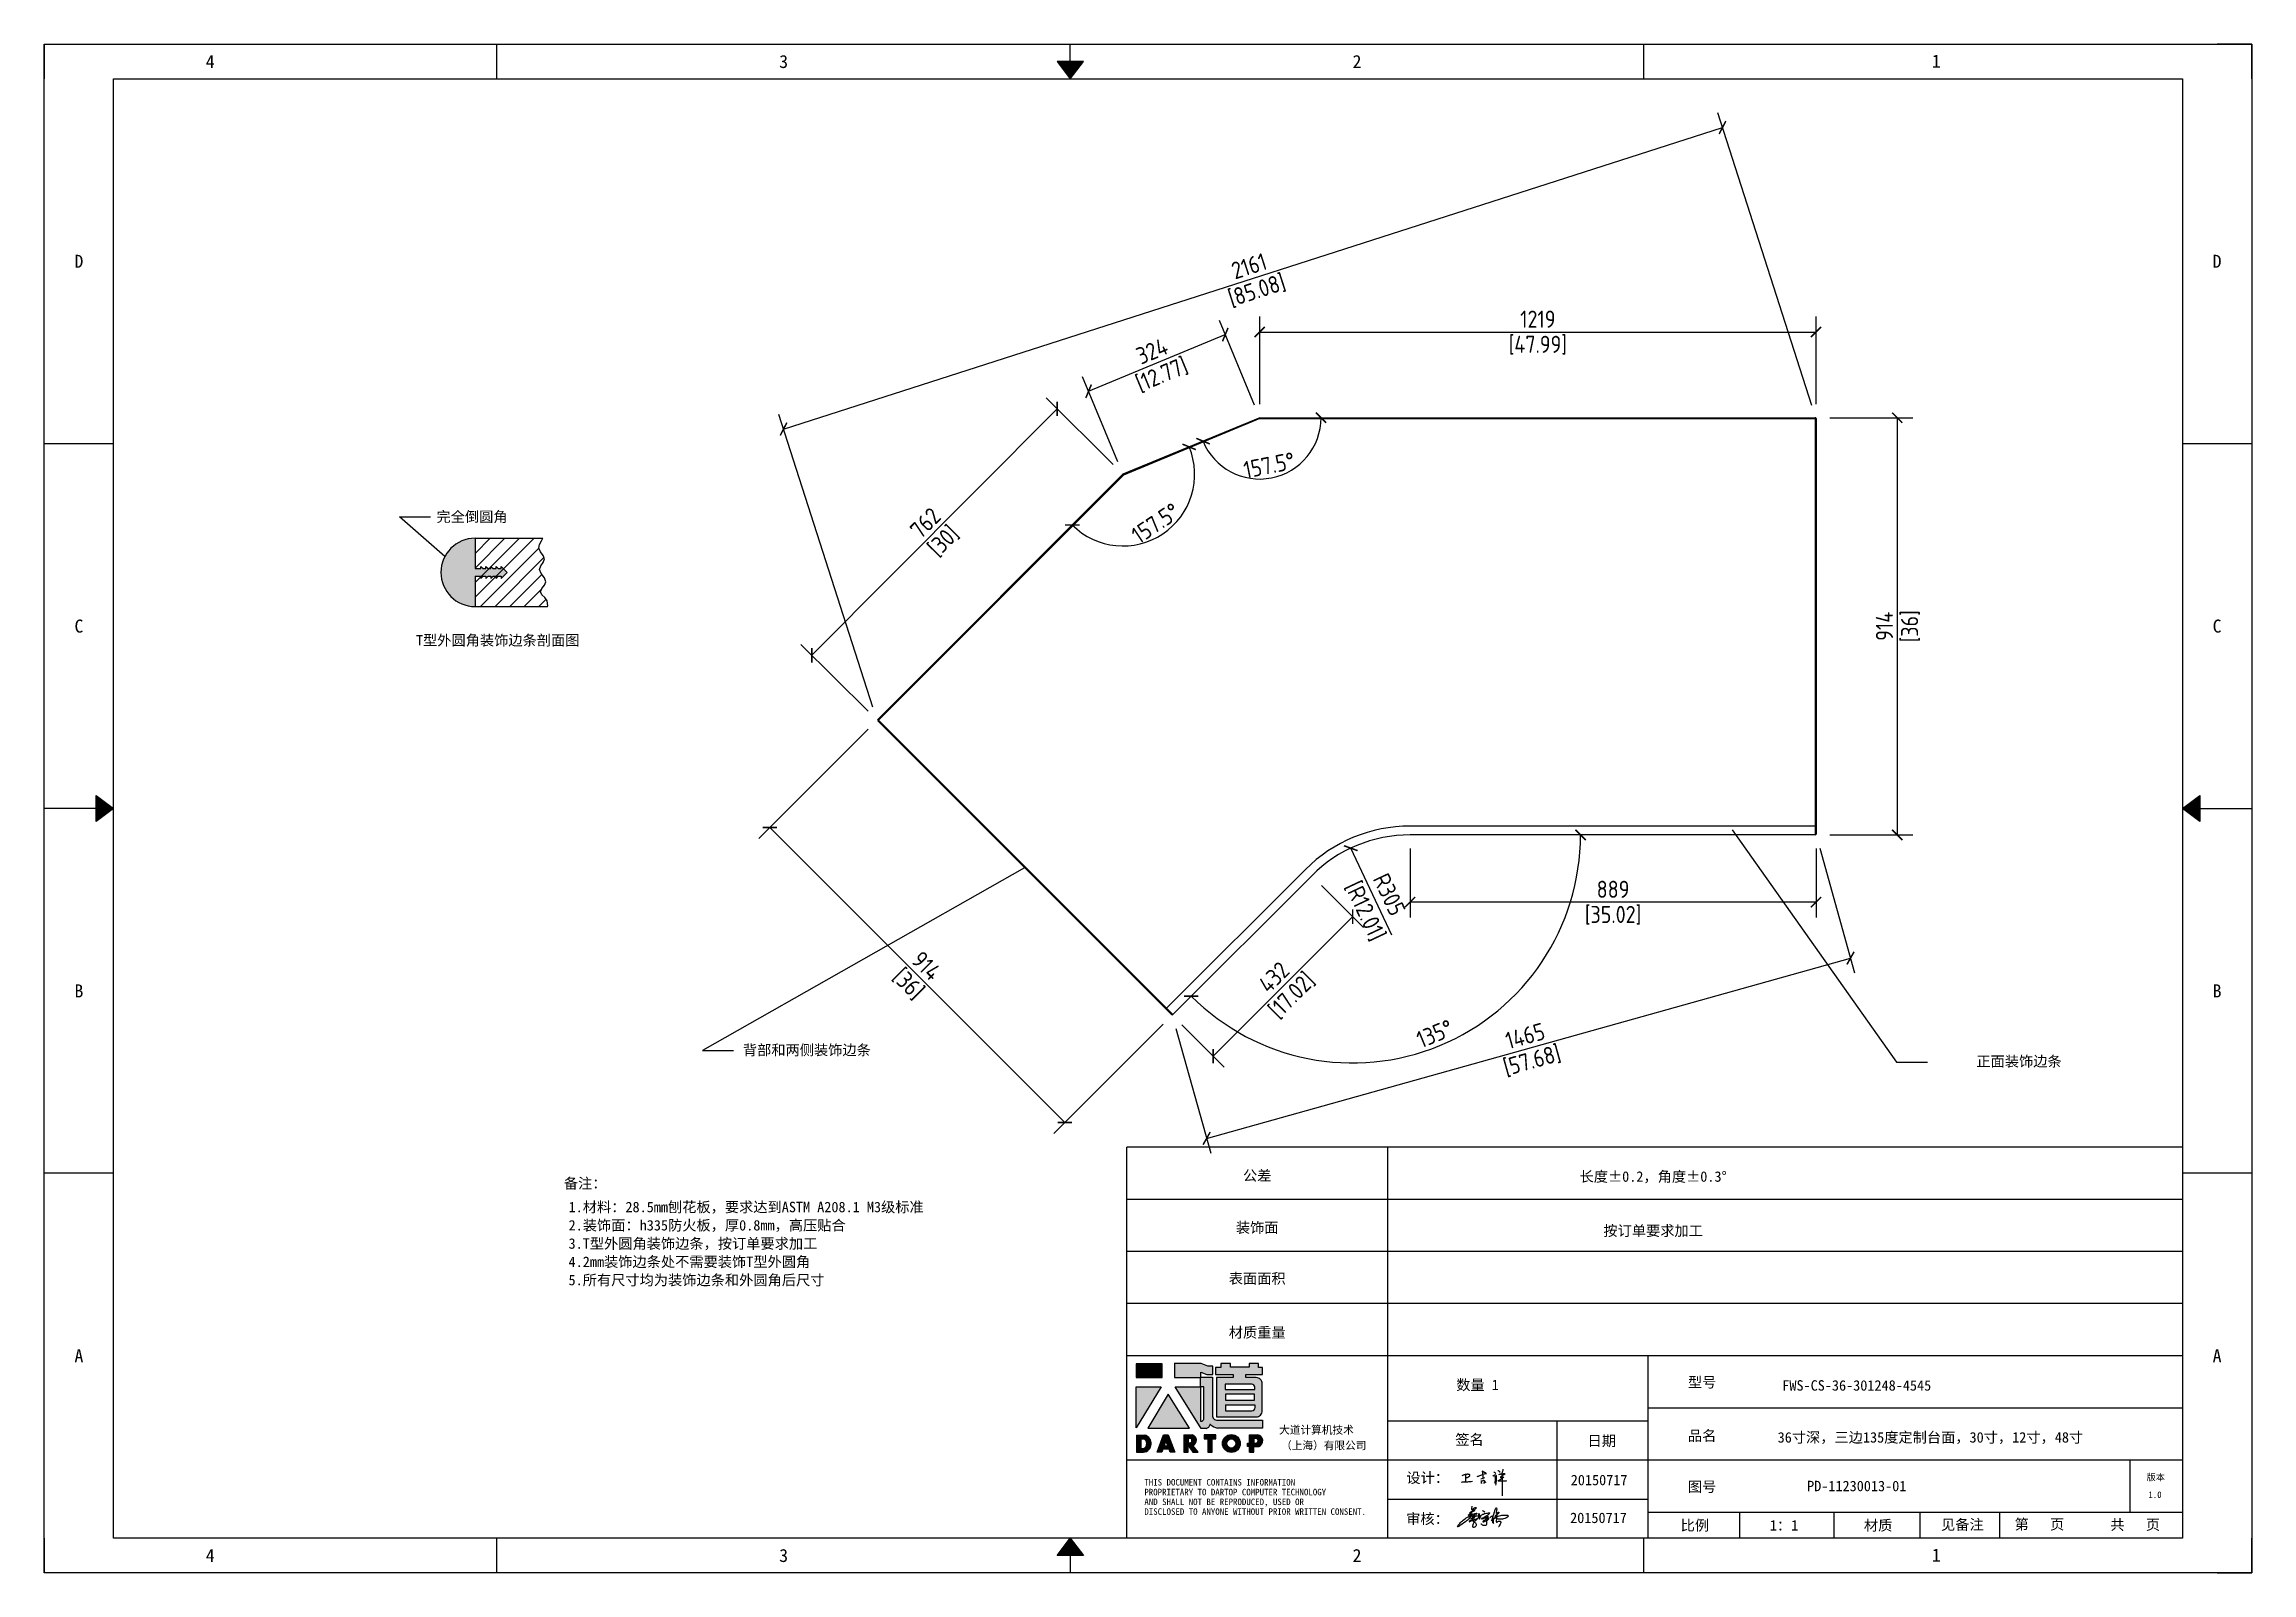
# Model space of a CAD drawing. Header units: inches. Extents: x 777 to 31414, y -60867 to 2393.
# Drawn here: x 16456 to 21294, y -35855 to -32504 of the extents above; entities that cross this region are included whole.
import ezdxf
from ezdxf.enums import TextEntityAlignment as Align

# ---------------------------------------------------------------- set-up
doc = ezdxf.new("R2010")
doc.units = ezdxf.units.IN
doc.header["$LTSCALE"] = 0.605
doc.header["$MEASUREMENT"] = 0
doc.header["$PDMODE"] = 3
doc.header["$PDSIZE"] = 0.25
doc.linetypes.add('DOT', pattern=[0.2, 0.1, -0.1])
doc.layers.get('0').update_dxf_attribs({"linetype": 'CONTINUOUS'})
doc.layers.get('Defpoints').update_dxf_attribs({"linetype": 'CONTINUOUS'})
for name, color, linetype in [('02-05848-001_DXF_HATCHING', 7, 'CONTINUOUS'), ('02-05848-001_DXF_TEXT', 7, 'CONTINUOUS'), ('4', 7, 'CONTINUOUS'), ('console', 7, 'CONTINUOUS'), ('print', 30, 'CONTINUOUS')]:
    doc.layers.add(name, color=color, linetype=linetype)
doc.layers.add('dim', color=2, linetype='CONTINUOUS', lineweight=9)
doc.styles.add('Dartop', font='')
doc.styles.add('Dartop Text Style', font='gbenor.shx', dxfattribs={"bigfont": 'gbcbig.shx'})
doc.styles.add('hzHT', font='simhei.ttf')
doc.styles.get("Standard").update_dxf_attribs({"font": 'txt', "width": 0.7})
doc.styles.get('Dartop').set_extended_font_data('FangSong_GB2312')
doc.dimstyles.new('Dartop DIM Style', dxfattribs={"dimscale": 15, "dimtxt": 2.5, "dimasz": 1.5, "dimexe": 2.25, "dimexo": 2, "dimtad": 1, "dimdec": 0, "dimdsep": 46, "dimtxsty": 'Dartop Text Style', "dimblk": 'ARCHTICK', "dimcen": 0.09, "dimazin": 2, "dimtfac": 1, "dimtdec": 0, "dimtofl": 0, "dimtmove": 0, "dimatfit": 3, "dimfxl": 0, "dimtolj": 1, "dimtzin": 0, "dimarcsym": 0})
doc.dimstyles.get("Standard").update_dxf_attribs({"dimtxt": 0.1, "dimasz": 0.125, "dimexe": 0.18, "dimexo": 0.0625, "dimgap": 0.09, "dimtad": 0, "dimtih": 1, "dimtoh": 1, "dimdec": 3, "dimzin": 4, "dimdsep": 46, "dimtxsty": 'Standard', "dimblk": '_FILLED', "dimblk1": '_FILLED', "dimblk2": '_FILLED', "dimcen": 0.09, "dimadec": 0, "dimazin": 0, "dimtol": 1, "dimtp": 0.008, "dimtm": 0.008, "dimtfac": 1, "dimtdec": 3, "dimtofl": 0, "dimtmove": 0, "dimatfit": 3, "dimldrblk": '_FILLED', "dimfxl": 0, "dimtolj": 1, "dimtzin": 4, "dimarcsym": 0})

msp = doc.modelspace()

# ---------------------------------------------------------------- texts
at = {"color": 0}
for s, height, style, p in [('4', 28.55, 'Dartop', (16820.1, -32542.5)), ('3', 28.55, 'Dartop', (18076.49, -32542.5)), ('2', 28.55, 'Dartop', (19332.87, -32542.5)), ('1', 28.55, 'Dartop', (20602.27, -32541.59)), ('D', 28.55, 'Dartop', (16532.35, -32980.33)), ('D', 28.55, 'Dartop', (21217.44, -32980.33)), ('C', 28.55, 'Dartop', (16532.35, -33779.84)), ('T型外圆角装饰边条剖面图', 22.8433, 'hzHT', (17450.02, -33810.85)), ('C', 28.55, 'Dartop', (21217.44, -33779.84)), ('B', 28.55, 'Dartop', (16532.35, -34579.36)), ('B', 28.55, 'Dartop', (21217.44, -34579.36)), ('公差', 22.843, 'hzHT', (19114.2, -34984.13)), ('长度%%P0.2，角度%%P0.3%%D', 22.8433, 'hzHT', (19981.76, -34986.19)), ('备注：', 22.843, 'hzHT', (17641.69, -35001.01)), ('1.材料：28.5mm刨花板，要求达到ASTM A208.1 M3级标准', 22.8433, 'hzHT', (17994.37, -35053)), ('3.T型外圆角装饰边条，按订单要求加工               ', 22.8433, 'hzHT', (17994.37, -35133)), ('2.装饰面：h335防火板，厚0.8mm，高压贴合           ', 22.8433, 'hzHT', (17994.37, -35093)), ('装饰面', 22.843, 'hzHT', (19114.2, -35098)), ('按订单要求加工', 22.843, 'hzHT', (19981.76, -35104.97)), ('4.2mm装饰边条处不需要装饰T型外圆角                ', 22.8433, 'hzHT', (17994.37, -35173)), ('5.所有尺寸均为装饰边条和外圆角后尺寸              ', 22.8433, 'hzHT', (17994.37, -35213)), ('表面面积', 22.843, 'hzHT', (19114.2, -35209.68)), ('材质重量', 22.843, 'hzHT', (19114.2, -35327.93)), ('A', 28.55, 'Dartop', (16532.35, -35378.88)), ('A', 28.55, 'Dartop', (21217.44, -35378.88)), ('数量 1 ', 22.843, 'hzHT', (19604.71, -35442.82)), ('型号', 22.843, 'hzHT', (20089.09, -35436.98)), ('FWS-CS-36-301248-4545', 22.8433, 'hzHT', (20427.85, -35443.99)), ('签名', 22.843, 'hzHT', (19579.35, -35562.62)), ('日期', 22.843, 'hzHT', (19869.21, -35565.43)), ('品名', 22.843, 'hzHT', (20089.09, -35554.25)), ('36寸深，三边135度定制台面，30寸，12寸，48寸', 22.8433, 'hzHT', (20589.3, -35557.81)), ('20150717', 22.843, 'hzHT', (19863.34, -35651.31)), ('版本', 14.277, 'hzHT', (21083.09, -35645.21)), ('图号', 22.843, 'hzHT', (20089.09, -35665.91)), ('PD-11230013-01', 22.8433, 'hzHT', (20427.85, -35664.42)), ('1.0', 14.277, 'Dartop', (21081.37, -35683.37)), ('20150717', 22.843, 'hzHT', (19861.98, -35734.2)), ('比例', 22.843, 'hzHT', (20073.17, -35750.68)), ('1：1', 22.843, 'hzHT', (20268.45, -35750.68)), ('材质', 22.843, 'hzHT', (20474.79, -35750.68)), ('见备注', 22.843, 'hzHT', (20659.32, -35749)), ('第   页', 22.843, 'hzHT', (20828.16, -35748.31)), ('共   页', 22.843, 'hzHT', (21038, -35749.14)), ('4', 28.55, 'Dartop', (16820.1, -35816.71)), ('3', 28.55, 'Dartop', (18076.49, -35816.71)), ('2', 28.55, 'Dartop', (19332.87, -35816.71)), ('1', 28.55, 'Dartop', (20602.27, -35815.8))]:
    msp.add_text(s, height=height, dxfattribs=dict(at, style=style)).set_placement(p, align=Align.MIDDLE_CENTER)
at = {"color": 0, "style": 'hzHT'}
for s, height, p in [('THIS DOCUMENT CONTAINS INFORMATION', 14.2771, (18866.96, -35663.42)), ('设计：', 22.843, (19440.97, -35657.79)), ('AND SHALL NOT BE REPRODUCED, USED OR', 14.2771, (18866.96, -35706.25)), ('PROPRIETARY TO DARTOP COMPUTER TECHNOLOGY', 14.2771, (18866.96, -35684.83)), ('DISCLOSED TO ANYONE WITHOUT PRIOR WRITTEN CONSENT.', 14.2771, (18866.96, -35727.66)), ('审核：', 22.843, (19440.63, -35747.75))]:
    msp.add_text(s, height=height, dxfattribs=at).set_placement(p)
at = {"layer": '4', "color": 0, "style": 'hzHT'}
for s, p in [('大道计算机技术', (19162.25, -35550.02)), ('（上海）有限公司', (19166.56, -35584.16))]:
    msp.add_text(s, height=17.132, dxfattribs=at).set_placement(p)
at = {"layer": 'dim', "color": 0, "style": 'hzHT'}
for s, p in [('完全倒圆角', (17393.71, -33540.11)), ('背部和两侧装饰边条', (18127.47, -34708.82)), ('正面装饰边条', (20783.52, -34733.58))]:
    msp.add_text(s, height=22.843, dxfattribs=at).set_placement(p, align=Align.MIDDLE_CENTER)

# ---------------------------------------------------------------- blocks, each defined once
blk = doc.blocks.new('_ArchTick')
at = {"color": 0, "linetype": 'ByBlock', "const_width": 0.15}
blk.add_lwpolyline([(-0.5, -0.5), (0.5, 0.5)], dxfattribs=at)
blk = doc.blocks.new('*D241')
at = {"layer": 'Defpoints', "color": 0}
for p in [(18282.7, -33984.6, 32), (18046.2, -34221.1), (18929.3, -34631.2, 32)]:
    blk.add_point(p, dxfattribs=at)
at = {"layer": 'dim', "color": 0, "lineweight": -2}
for p, q in [((18261.5, -34005.8), (18022.3, -34245)), ((18692.7, -34867.7), (18046.2, -34221.1)), ((18908, -34652.4), (18668.9, -34891.6))]:
    blk.add_line(p, q, dxfattribs=at)
at = {"layer": 'dim', "color": 0, "lineweight": -2, "xscale": 22.5, "yscale": 22.5, "zscale": 22.5}
for p, rotation in [((18046.2, -34221.1), 135.0000000000037), ((18692.7, -34867.7), 315.0000000000037)]:
    blk.add_blockref('_ArchTick', p, dxfattribs=dict(at, rotation=rotation))
at = {"layer": 'dim', "color": 0, "char_height": 37.5, "attachment_point": 5, "rotation": 315, "style": 'Dartop Text Style'}
for s, insert in [('\\A1;[36]', (18349, -34564.8)), ('\\A1;914', (18389.3, -34524.5))]:
    blk.add_mtext(s, dxfattribs=dict(at, insert=insert))
blk = doc.blocks.new('*D242')
at = {"layer": 'Defpoints', "color": 0}
for p in [(18675.8, -33303.7), (18820.1, -33447.2, 32), (18282.7, -33987.4, 32)]:
    blk.add_point(p, dxfattribs=at)
at = {"layer": 'dim', "color": 0, "lineweight": -2}
for p, q in [((18798.8, -33426), (18651.9, -33279.8)), ((18138.4, -33843.9), (18675.8, -33303.7)), ((18261.4, -33966.3), (18114.5, -33820.1))]:
    blk.add_line(p, q, dxfattribs=at)
at = {"layer": 'dim', "color": 0, "lineweight": -2, "xscale": 22.5, "yscale": 22.5, "zscale": 22.5}
for p, rotation in [((18675.8, -33303.7), 45.15038227807477), ((18138.4, -33843.9), 225.1503822780748)]:
    blk.add_blockref('_ArchTick', p, dxfattribs=dict(at, rotation=rotation))
at = {"layer": 'dim', "color": 0, "char_height": 37.5, "attachment_point": 5, "rotation": 45.1504, "style": 'Dartop Text Style'}
for s, insert in [('\\A1;762', (18387.1, -33553.9)), ('\\A1;[30]', (18427.6, -33594.2))]:
    blk.add_mtext(s, dxfattribs=dict(at, insert=insert))
blk = doc.blocks.new('*D243')
at = {"layer": 'Defpoints', "color": 0}
for p in [(19044.2, -33141), (19119.6, -33323.1, 32), (18820.1, -33447.2, 32)]:
    blk.add_point(p, dxfattribs=at)
at = {"layer": 'dim', "color": 0, "lineweight": -2}
for p, q in [((19108.2, -33295.4), (19031.3, -33109.9)), ((18744.7, -33265.1), (19044.2, -33141)), ((18808.6, -33419.5), (18731.7, -33233.9))]:
    blk.add_line(p, q, dxfattribs=at)
at = {"layer": 'dim', "color": 0, "lineweight": -2, "xscale": 22.5, "yscale": 22.5, "zscale": 22.5}
for p, rotation in [((19044.2, -33141), 22.49999999942064), ((18744.7, -33265.1), 202.4999999994207)]:
    blk.add_blockref('_ArchTick', p, dxfattribs=dict(at, rotation=rotation))
at = {"layer": 'dim', "color": 0, "char_height": 37.5, "attachment_point": 5, "rotation": 22.5, "style": 'Dartop Text Style'}
for s, insert in [('\\A1;324', (18883.7, -33177.1)), ('\\A1;[12.77]', (18905.5, -33229.8))]:
    blk.add_mtext(s, dxfattribs=dict(at, insert=insert))
blk = doc.blocks.new('*D244')
at = {"layer": 'Defpoints', "color": 0}
for p in [(20338.6, -33135.3), (19119.6, -33323.1, 32), (20338.6, -33323.1, 32)]:
    blk.add_point(p, dxfattribs=at)
at = {"layer": 'dim', "color": 0, "lineweight": -2}
for p, q in [((19119.6, -33293.1), (19119.6, -33101.6)), ((19119.6, -33135.3), (20338.6, -33135.3)), ((20338.6, -33293.1), (20338.6, -33101.6))]:
    blk.add_line(p, q, dxfattribs=at)
at = {"layer": 'dim', "color": 0, "lineweight": -2, "xscale": 22.5, "yscale": 22.5, "zscale": 22.5, "rotation": 180}
blk.add_blockref('_ArchTick', (19119.6, -33135.3), dxfattribs=at)
at = {"layer": 'dim', "color": 0, "lineweight": -2, "xscale": 22.5, "yscale": 22.5, "zscale": 22.5}
blk.add_blockref('_ArchTick', (20338.6, -33135.3), dxfattribs=at)
at = {"layer": 'dim', "color": 0, "char_height": 37.5, "attachment_point": 5, "style": 'Dartop Text Style'}
for s, insert in [('\\A1;1219', (19729.1, -33107.2)), ('\\A1;[47.99]', (19729.1, -33164.2))]:
    blk.add_mtext(s, dxfattribs=dict(at, insert=insert))
blk = doc.blocks.new('_FILLED')
at = {"color": 0, "linetype": 'ByBlock'}
blk.add_solid([(0, 0), (-1, 0.16), (-1, -0.16)], dxfattribs=at)
blk = doc.blocks.new('*U5')
at = {"color": 254, "linetype": 'Continuous', "extrusion": (0, 0, -1)}
for points in [[(-17, 0.333), (-16.812, 0.25), (-17, 0.5)], [(-17, 0.333), (-17.188, 0.25), (-16.812, 0.25)], [(-17, 0.333), (-17, 0.5), (-17.188, 0.25)]]:
    blk.add_solid(points, dxfattribs=at)
blk = doc.blocks.new('*U4')
at = {"color": 254, "linetype": 'Continuous', "extrusion": (0, 0, -1)}
for points in [[(-33.167, 11), (-33, 11), (-33.25, 11.188)], [(-33.167, 11), (-33.25, 11.188), (-33.25, 10.812)], [(-33.167, 11), (-33.25, 10.812), (-33, 11)]]:
    blk.add_solid(points, dxfattribs=at)
blk = doc.blocks.new('*U6')
at = {"color": 254, "linetype": 'Continuous'}
for points in [[(17, 21.667), (17.188, 21.75), (16.812, 21.75)], [(17, 21.667), (16.812, 21.75), (17, 21.5)], [(17, 21.667), (17, 21.5), (17.188, 21.75)]]:
    blk.add_solid(points, dxfattribs=at)
blk = doc.blocks.new('*U3')
at = {"color": 254, "linetype": 'Continuous', "extrusion": (0, 0, -1)}
for points in [[(-0.833, 11), (-0.75, 10.812), (-0.75, 11.188)], [(-0.833, 11), (-0.75, 11.188), (-1, 11)], [(-0.833, 11), (-1, 11), (-0.75, 10.812)]]:
    blk.add_solid(points, dxfattribs=at)
blk = doc.blocks.new('dadao')
for p, q in [((48, 19.2), (44.9, 10.4)), ((44.9, 10.4), (51.2, 10.4)), ((51.2, 10.4), (48, 19.2))]:
    blk.add_line(p, q)
for points in [[(41.8, 121.6), (41.8, 143.7), (-0.4, 143.7), (-0.4, 121.6), (41.8, 121.6)], [(104.8, 122), (104.8, 130.3), (114.1, 126.3), (124.2, 126.3), (124.2, 139.6), (115.9, 139.6), (105.1, 143.9), (61.5, 143.9)], [(61.7, 144), (61.7, 121.3), (103.9, 121.3)], [(113.4, 38.7), (105.1, 38.7), (63, 106.5), (103.9, 106.5), (103.9, 120.9), (103.9, 121.3)], [(109.7, 53.6), (109.7, 106.2), (104.3, 106.2), (104.3, 50.4), (106.6, 50.4)], [(144.6, 94.4), (144.6, 84.8), (192, 84.8), (192, 94.1), (144.9, 94.1)], [(120.2, 45), (119.5, 45), (119.5, 44.6)], [(0, 28), (0, 0), (11.8, 0)], [(0.1, 28), (14, 28)], [(7.1, 21.8), (7.1, 6.1), (12, 6.1)], [(7.1, 21.8), (11.4, 21.8)], [(76.8, 28.2), (76.8, 0), (84.1, 0), (84.1, 11.1), (91.6, -0.1), (100.3, -0.1), (91.7, 11.1)], [(76.8, 28.2), (90.6, 28.2)], [(84, 22.7), (84, 15.3), (87.2, 15.3)], [(84, 22.7), (87.3, 22.7)], [(183.7, 0), (183.7, 9.6), (180.6, 9.6), (180.6, 14.9), (183.8, 14.9), (183.8, 28.1), (196.1, 28.1), (196.5, 28.1)], [(183.7, 0), (190.9, 0), (190.9, 9.6), (198.8, 9.6)], [(194.9, 22.3), (190.8, 22.3), (190.8, 15), (194.4, 15)]]:
    blk.add_lwpolyline(points)
blk.add_lwpolyline([(137.1, 144.2), (137.1, 137.9), (128.3, 137.9), (128.3, 126.5), (157.3, 126.5), (157.3, 121.5), (130.3, 121.5), (130.3, 57.5), (194.4, 57.5, 0.414214), (204.4, 67.5), (204.4, 111.3, 0.414214), (194.4, 121.3), (177.5, 121.3), (177.5, 126.3), (204.7, 126.3), (204.7, 137.7), (198.2, 137.7), (198.2, 143.9), (183.3, 143.9), (183.3, 138), (153, 138), (153, 144.2), (137.1, 144.2)], format="xyb", close=True)
for points in [[(104.8, 122), (123.4, 122), (123.4, 60, 0.414214), (131.4, 52), (204.8, 52), (204.8, 39.1), (131.7, 39.1)], [(144.3, 110.8), (144.3, 101.8), (192.3, 101.8), (192.3, 105.5, 0.414214), (187.3, 110.5), (144.3, 110.5)], [(144.6, 77), (144.6, 67.5), (187.6, 67.5, 0.414214), (192.6, 72.5), (192.6, 76.4), (144.6, 76.4)]]:
    blk.add_lwpolyline(points, format="xyb")
for points in [[(-0.3, 106.2), (40.4, 106.2), (-0.3, 39.7), (-0.3, 106.2)], [(51.7, 94.1), (18.4, 39.3), (86.2, 39.3)], [(43.8, 28.2), (51.8, 28.2), (62.6, -0.1), (55, -0.1), (53.2, 5), (42.9, 5), (41.1, 0), (33.6, 0)], [(110, 28.1), (110, 21.9), (116, 21.9), (116, -0.1), (123.2, -0.1), (123.2, 22), (129.2, 22), (129.2, 28.1), (110, 28.1)]]:
    blk.add_lwpolyline(points, close=True)
for radius in [14.5, 7.44]:
    blk.add_circle((154.2, 14.2), radius)
for centre, radius, start, end in [((99.2, 60.7), 12.6, 305.6399, 325.969), ((111.6, 46.7), 8.19, 282.9811, 347.6627), ((136, 61.7), 22.9, 226.7358, 259.3209), ((8.5, 13.9), 8.49, 294.2143, 69.7177), ((9.6, 14.2), 14.4, 278.6604, 72.3203), ((86.4, 19), 3.8, 282.527, 76.7196), ((88.6, 19.4), 8.95, 290.6073, 77.2124), ((193.7, 18.7), 3.8, 280.9891, 72.5513), ((195.7, 18.6), 9.51, 288.8959, 85.2442)]:
    blk.add_arc(centre, radius, start, end)
blk = doc.blocks.new('h')
for p, q in [((20768.1, -2360.9), (20773, -2359.1)), ((20769.5, -2366.9), (20769.8, -2370.6)), ((20769.8, -2370.6), (20770.9, -2378)), ((20770.9, -2378), (20771.5, -2370.6)), ((20772.4, -2369.3), (20774.9, -2367.8)), ((20773, -2359.1), (20784.1, -2355.2)), ((20773.3, -2331.8), (20775.3, -2338.7)), ((20789.1, -2340.9), (20773.5, -2331.9)), ((20775.3, -2338.7), (20775.6, -2351.2)), ((20775.6, -2351.2), (20775.5, -2357.3)), ((20782.2, -2369.2), (20780, -2377.1)), ((20780, -2377.1), (20788.3, -2371.3)), ((20780.1, -2366.4), (20780.8, -2366.4)), ((20781.9, -2367.4), (20782.2, -2369.2)), ((20845.7, -2343.5), (20848.4, -2353)), ((20848.9, -2370.3), (20847.9, -2424)), ((20848.4, -2353), (20848.9, -2370.3))]:
    blk.add_line(p, q)
for points in [[(20696.6, -2372.4, 0.002073), (20710.6, -2371.9, 0.016137), (20719.6, -2371.3, 0.008314), (20736.9, -2369.3)], [(20699.1, -2348.2, -0.029745), (20704.6, -2345.4, -0.046842), (20708.4, -2344.2, -0.00919), (20714.3, -2343, -0.018517), (20717.2, -2342.5, -0.037841), (20720.3, -2342.4, -0.039541), (20723.2, -2342.8, -0.149785), (20726, -2344.3, -0.204935), (20726.9, -2346.6, -0.074872), (20726.5, -2348.3, -0.061615), (20725.6, -2350.3, -0.034204), (20723.8, -2352.6, -0.045776), (20722.3, -2354.1, -0.054985), (20720.4, -2355.3, -0.036348), (20717.3, -2356.5, -0.067752), (20715.7, -2356.8, -0.043553), (20713.2, -2356.7)], [(20755, -2351.9, -0.024077), (20759.9, -2350.1, -0.013147), (20768.7, -2346.5, -0.00522), (20775.4, -2344.1, -0.018517), (20777.3, -2343.4, -0.008274), (20786.3, -2341, -0.039541), (20788.3, -2340.8, -0.079216), (20789.4, -2341, -0.204935)], [(20813.5, -2350.1, 0.007348), (20815.9, -2348.7, 0.008421), (20818, -2347.3, 0.009459), (20819.7, -2346.2, -0.016325), (20820.7, -2345.5, -0.173771), (20821.8, -2345.3, -0.085159), (20823.9, -2346, -0.125883), (20826, -2347.9, -0.160659), (20826.6, -2350.1, -0.010447), (20826.5, -2352.3, -0.008247), (20826.2, -2355.1, -0.002698), (20825.3, -2374, 0.001562), (20823.9, -2383.7, 0.016137)], [(20816.8, -2335, -0.053561), (20819.6, -2336.1, -0.075272), (20821.3, -2337.3, -0.005295), (20822.5, -2338.5, -0.009337), (20823.1, -2339.1, -0.026146), (20823.7, -2339.8, -0.016644), (20824.5, -2340.9)], [(20832.1, -2329.2, -0.053561), (20834.9, -2330.3, -0.075272), (20836.7, -2331.5, -0.005295), (20837.8, -2332.6, -0.009337), (20838.5, -2333.3, -0.026146), (20839, -2334, -0.016644), (20839.8, -2335.1)], [(20836, -2343.7, -0.02797), (20842.1, -2342.6, -0.048868), (20845.6, -2342.2, -0.00919), (20851.1, -2341.4, -0.018517), (20853.9, -2341.1, -0.037841), (20856.7, -2341.2, -0.039541), (20859.4, -2341.6, -0.018282), (20840.6, -2354.7, -0.000937)], [(20847.6, -2340.2, 0.021784), (20849.6, -2335.9, 0.028296), (20850.8, -2332.4, 0.008136), (20851.9, -2328.2, 0.028913), (20852.2, -2327, 0.08193), (20852.1, -2325.9, 0.075058), (20851.7, -2324.7, 0.275043)]]:
    blk.add_lwpolyline(points, format="xyb")
for points in [[(20711.3, -2343.5), (20711.3, -2343.5), (20711.5, -2355.8), (20710.7, -2368), (20710.6, -2371.9)], [(20821.5, -2350.6), (20822.4, -2359.2), (20822.2, -2364.9), (20821.7, -2369), (20821.3, -2376.3), (20823.6, -2368.5), (20827.2, -2366.3), (20829.5, -2366.3)], [(20840.6, -2354.7), (20850, -2354.7), (20855, -2354.3), (20845.9, -2361.1), (20840.5, -2364), (20833, -2367.5), (20863.2, -2367.4), (20865.9, -2367.3)]]:
    blk.add_lwpolyline(points)
for centre, radius, start, end in [((20773.7, -2371.2), 2.3, 121.9907, 163.60158), ((20787.5, -2406), 40.3, 100.61827, 108.24823), ((20780.8, -2367.6), 1.15, 9.4675, 90)]:
    blk.add_arc(centre, radius, start, end)
blk = doc.blocks.new('CAIYUQIANG')
for p, q in [((27651.9, -25059.4), (27654.7, -25057.2)), ((27654.7, -25057.2), (27656.5, -25055.9)), ((27656.5, -25055.9), (27658.3, -25054.6)), ((27658.3, -25054.6), (27659.6, -25053.7)), ((27659.6, -25053.7), (27662.2, -25052.1)), ((27663.6, -25056.9), (27660.6, -25059.8)), ((27662.2, -25052.1), (27664.9, -25050.5)), ((27662.9, -25048.8), (27669.7, -25045.8)), ((27663.2, -25048.6), (27662.9, -25048.8)), ((27663.6, -25048.1), (27663.2, -25048.6)), ((27665.3, -25046.6), (27663.6, -25048.1)), ((27666.3, -25053.5), (27663.6, -25056.9)), ((27664.9, -25050.5), (27668.5, -25048.7)), ((27667.4, -25044.9), (27665.3, -25046.6)), ((27675.7, -25037.4), (27665.9, -25043)), ((27665.9, -25043), (27677.3, -25038.1)), ((27668.2, -25051.4), (27666.3, -25053.5)), ((27670.6, -25042.2), (27667.4, -25044.9)), ((27670.9, -25048.6), (27668.2, -25051.4)), ((27668.5, -25048.7), (27673.6, -25046.3)), ((27668.6, -25056), (27674.9, -25053.6)), ((27672.1, -25054.2), (27668.6, -25056)), ((27670.4, -25028.6), (27669.5, -25034.5)), ((27669.5, -25034.5), (27670.5, -25036.5)), ((27669.7, -25045.8), (27671.3, -25045.2)), ((27672, -25057.1), (27670.3, -25058.4)), ((27670.5, -25036.5), (27674.7, -25033.4)), ((27677.3, -25038.1), (27670.6, -25042.2)), ((27671.5, -25047.3), (27670.9, -25048.6)), ((27671.2, -25051), (27679.4, -25049.8)), ((27674.1, -25050.1), (27671.2, -25051)), ((27671.3, -25045.2), (27672.1, -25045.7)), ((27672.1, -25046.2), (27671.5, -25047.3)), ((27673.8, -25055.8), (27672, -25057.1)), ((27672.1, -25045.7), (27672.1, -25046.2)), ((27675.9, -25052.3), (27672.1, -25054.2)), ((27673.6, -25046.3), (27677.4, -25044.5)), ((27676.2, -25054), (27673.8, -25055.8)), ((27676.5, -25048.8), (27674.1, -25050.1)), ((27674.7, -25033.4), (27678, -25031.9)), ((27674.9, -25053.6), (27676.8, -25053.2)), ((27675.5, -25058), (27677.9, -25056.9)), ((27679.9, -25033), (27675.7, -25037.4)), ((27678.6, -25051.7), (27675.9, -25052.3)), ((27677.2, -25053.4), (27676.2, -25054)), ((27679.1, -25047.4), (27676.5, -25048.8)), ((27676.8, -25053.2), (27677.2, -25053.4)), ((27677.4, -25044.5), (27680, -25043.8)), ((27677.9, -25056.9), (27680, -25056.9)), ((27678, -25031.9), (27679.7, -25031.6)), ((27683.3, -25050.5), (27678.6, -25051.7)), ((27680, -25057.5), (27679, -25057.7)), ((27680.6, -25045.9), (27679.1, -25047.4)), ((27679.4, -25049.8), (27681.5, -25049.6)), ((27679.7, -25031.6), (27680.1, -25032.2)), ((27680.1, -25032.2), (27679.9, -25033)), ((27680, -25043.8), (27681.2, -25043.8)), ((27680, -25056.9), (27680.5, -25057.1)), ((27680.5, -25057.1), (27680, -25057.5)), ((27681.2, -25044.7), (27680.6, -25045.9)), ((27680.6, -25058.4), (27681.3, -25057.6)), ((27681.2, -25043.8), (27681.2, -25044.7)), ((27681.3, -25057.6), (27682.9, -25055.7)), ((27681.5, -25049.6), (27682.7, -25049.7)), ((27682.7, -25049.7), (27683.3, -25050.5)), ((27682.9, -25055.7), (27683.9, -25054.7)), ((27683.9, -25054.7), (27684.6, -25054)), ((27684.6, -25054), (27685.6, -25053.1)), ((27685.6, -25053.1), (27686, -25048.7)), ((27686, -25048.7), (27686.1, -25046.8)), ((27686.1, -25046.8), (27686.2, -25045.4)), ((27686.2, -25045.4), (27686.3, -25045)), ((27686.3, -25045), (27686.6, -25045)), ((27686.6, -25045), (27686.7, -25045.1)), ((27686.7, -25045.1), (27686.9, -25049.2)), ((27686.9, -25049.2), (27686.9, -25051.7)), ((27686.9, -25051.7), (27686.9, -25054.8)), ((27686.9, -25054.8), (27686.9, -25055.8)), ((27686.9, -25055.8), (27687, -25056.5)), ((27687, -25056.5), (27687.2, -25056.9)), ((27687.2, -25056.9), (27687.5, -25056.9)), ((27687.5, -25056.9), (27687.8, -25056.5)), ((27687.8, -25056.5), (27688, -25055.9)), ((27688, -25055.9), (27688.6, -25054.6)), ((27688.6, -25054.6), (27689.1, -25053.3)), ((27689.1, -25053.3), (27689.5, -25052.1)), ((27689.5, -25052.1), (27690.2, -25050.1)), ((27690.2, -25050.1), (27690.5, -25049.4)), ((27690.5, -25049.4), (27691.2, -25048.7)), ((27691.2, -25048.7), (27693.8, -25046.9)), ((27692.5, -25055.7), (27691.9, -25055.8)), ((27691.9, -25055.8), (27691.9, -25056.2)), ((27691.9, -25056.2), (27693.4, -25056.2)), ((27693.9, -25055.2), (27692.5, -25055.7)), ((27693.4, -25056.2), (27695.2, -25055.9)), ((27693.8, -25046.9), (27694.7, -25046.4)), ((27697.3, -25053.7), (27693.9, -25055.2)), ((27694.7, -25046.4), (27695.8, -25045.9)), ((27695.2, -25055.9), (27696.4, -25055.5)), ((27695.8, -25045.9), (27698.2, -25045)), ((27696.4, -25055.5), (27698.6, -25054.5)), ((27700.1, -25052.2), (27697.3, -25053.7)), ((27700.7, -25057.4), (27698, -25059.9)), ((27698.2, -25045), (27699.9, -25044.7)), ((27698.6, -25054.5), (27700.1, -25053.8)), ((27699.9, -25044.7), (27702.8, -25044)), ((27703.1, -25050.1), (27700.1, -25052.2)), ((27700.1, -25053.8), (27701.4, -25053.2)), ((27703.2, -25055.4), (27700.7, -25057.4)), ((27701.4, -25053.2), (27703, -25052.5)), ((27702.8, -25044), (27704.8, -25043.7)), ((27703, -25052.5), (27704.6, -25051.8)), ((27705.3, -25048.2), (27703.1, -25050.1)), ((27705.1, -25053.8), (27703.2, -25055.4)), ((27703.9, -25057), (27703.5, -25058.1)), ((27704.3, -25056.3), (27703.9, -25057)), ((27704.9, -25055.3), (27704.3, -25056.3)), ((27704.6, -25051.8), (27705.9, -25051.1)), ((27704.8, -25043.7), (27707, -25043.4)), ((27705.1, -25055), (27704.9, -25055.3)), ((27706, -25052.8), (27705.1, -25053.8)), ((27706.3, -25055), (27705.1, -25055)), ((27708, -25045.9), (27705.3, -25048.2)), ((27705.9, -25051.1), (27706.4, -25051.1)), ((27706.6, -25051.6), (27706, -25052.8)), ((27706.8, -25055.3), (27706.3, -25055)), ((27706.4, -25051.1), (27706.6, -25051.6)), ((27706.4, -25057.7), (27707.4, -25057)), ((27707.5, -25055.8), (27706.8, -25055.3)), ((27707, -25043.4), (27708, -25043.4)), ((27707.4, -25057), (27707.8, -25056.8)), ((27707.8, -25056.8), (27707.5, -25055.8)), ((27708, -25043.4), (27709, -25043.5)), ((27710.1, -25044), (27708, -25045.9)), ((27709, -25043.5), (27709.7, -25043.8)), ((27709.7, -25043.8), (27710.1, -25044)), ((27710, -25054.2), (27711.2, -25052.7)), ((27711.2, -25052.7), (27712.6, -25051.4)), ((27712.6, -25051.4), (27713.4, -25050.9)), ((27713.4, -25050.9), (27714.2, -25050.8)), ((27714.2, -25050.8), (27715, -25050.8)), ((27715, -25056.9), (27714.3, -25058.6)), ((27715, -25050.8), (27715.4, -25050.8)), ((27715.5, -25055.4), (27715, -25056.9)), ((27715.4, -25050.8), (27715.6, -25051)), ((27715.9, -25053.9), (27715.5, -25055.4)), ((27715.6, -25051), (27715.8, -25051.2)), ((27715.8, -25051.2), (27715.9, -25051.2)), ((27715.9, -25051.2), (27716, -25051.4)), ((27716, -25053.3), (27715.9, -25053.9)), ((27716, -25051.4), (27716, -25051.4)), ((27716, -25051.4), (27716, -25051.5)), ((27716, -25051.5), (27716.1, -25051.6)), ((27716.1, -25052.4), (27716, -25053.3)), ((27716.1, -25051.6), (27716.1, -25051.8)), ((27716.1, -25051.8), (27716.1, -25052.4)), ((27717.1, -25058.6), (27717.2, -25057.5)), ((27717.2, -25057.5), (27717.7, -25052.4)), ((27717.7, -25050), (27718.5, -25046)), ((27717.7, -25052.4), (27717.7, -25050)), ((27718.5, -25046), (27720.2, -25040.9)), ((27719, -25056.7), (27720.6, -25055.2)), ((27719, -25056.7), (27720.6, -25055.4)), ((27720.6, -25055.4), (27719, -25056.7)), ((27719.4, -25056.1), (27719, -25056.7)), ((27720.3, -25054.8), (27719.4, -25056.1)), ((27720.2, -25040.9), (27720.7, -25039.5)), ((27721, -25053.7), (27720.3, -25054.8)), ((27720.6, -25055.2), (27721.9, -25054.1)), ((27720.7, -25039.5), (27721.2, -25038)), ((27722.6, -25051.2), (27721, -25053.7)), ((27721.2, -25038), (27721.6, -25036.6)), ((27721.6, -25036.6), (27722.4, -25034.9)), ((27721.8, -25052.4), (27722.1, -25051.2)), ((27721.9, -25054.1), (27721.8, -25052.4)), ((27721.9, -25054.1), (27723.5, -25052.8)), ((27722.2, -25054.5), (27721.9, -25054.1)), ((27722.1, -25051.2), (27722.6, -25049.3)), ((27723.2, -25055.7), (27722.2, -25054.5)), ((27722.4, -25034.9), (27723.3, -25033.3)), ((27722.6, -25049.3), (27723.4, -25048.2)), ((27723.9, -25049.1), (27722.6, -25051.2)), ((27725.1, -25056.1), (27723.2, -25055.7)), ((27723.3, -25033.3), (27723.8, -25032.7)), ((27723.4, -25048.2), (27724, -25048.2)), ((27723.5, -25052.8), (27725.7, -25051.8)), ((27723.8, -25032.7), (27724.4, -25032.7)), ((27724.9, -25047.9), (27723.9, -25049.1)), ((27724.2, -25041.9), (27724, -25042.9)), ((27724, -25042.9), (27724, -25043.8)), ((27724, -25043.8), (27724.5, -25044.5)), ((27724, -25048.2), (27725, -25049.3)), ((27724.3, -25057.3), (27724.1, -25059.8)), ((27724.7, -25038.7), (27724.2, -25041.9)), ((27724.8, -25054.3), (27724.3, -25057.3)), ((27724.3, -25057.3), (27724.3, -25057.3)), ((27724.4, -25032.7), (27724.8, -25033.4)), ((27724.5, -25044.5), (27724.9, -25044.1)), ((27726, -25051.7), (27724.6, -25052.3)), ((27724.6, -25052.3), (27724.8, -25054.3)), ((27724.9, -25037.3), (27724.7, -25038.7)), ((27724.8, -25033.4), (27725.1, -25034.5)), ((27725.1, -25035.4), (27724.9, -25037.3)), ((27724.9, -25044.1), (27726.2, -25043.2)), ((27726.1, -25047), (27724.9, -25047.9)), ((27725, -25049.3), (27726, -25051.7)), ((27725.1, -25034.5), (27725.1, -25035.4)), ((27728.6, -25056.9), (27725.1, -25056.1)), ((27725.7, -25051.8), (27728.1, -25050.8)), ((27727.7, -25045.8), (27726.1, -25047)), ((27726.2, -25043.2), (27727.3, -25042.5)), ((27727.3, -25042.5), (27728.7, -25041.6)), ((27728.8, -25044.9), (27727.7, -25045.8)), ((27728.1, -25050.8), (27730.4, -25049.9)), ((27731.5, -25056.9), (27728.6, -25056.9)), ((27728.7, -25041.6), (27729.4, -25041.6)), ((27729.8, -25043.2), (27728.8, -25044.9)), ((27729.4, -25041.6), (27729.8, -25042.2)), ((27729.8, -25042.2), (27729.8, -25043.2)), ((27730.4, -25049.9), (27734.3, -25049)), ((27734.6, -25056.9), (27731.5, -25056.9)), ((27734.3, -25049), (27736.4, -25048.5)), ((27736.4, -25056.9), (27734.6, -25056.9)), ((27736.4, -25048.5), (27738, -25048.5)), ((27737.5, -25056.9), (27736.4, -25056.9)), ((27739.9, -25056.2), (27737.5, -25056.9)), ((27738, -25048.5), (27741.4, -25048.2)), ((27742.8, -25055.5), (27739.9, -25056.2)), ((27741.4, -25048.2), (27743.3, -25048.1)), ((27745.3, -25054.8), (27742.8, -25055.5)), ((27743.3, -25048.1), (27745.9, -25048.1)), ((27747, -25053.9), (27745.3, -25054.8)), ((27745.9, -25048.1), (27747.9, -25048.3)), ((27749, -25052.8), (27747, -25053.9)), ((27747.9, -25048.3), (27749.6, -25048.7)), ((27749.8, -25051.7), (27749, -25052.8)), ((27749.6, -25048.7), (27750.5, -25049.8)), ((27750.6, -25050.8), (27749.8, -25051.7)), ((27750.5, -25049.8), (27750.6, -25050.8)), ((27639.2, -25074.1), (27639.8, -25072.4)), ((27640.1, -25074.1), (27639.2, -25074.1)), ((27639.8, -25072.4), (27641, -25070.5)), ((27641.8, -25073.4), (27640.1, -25074.1)), ((27641, -25070.5), (27642.4, -25068.7)), ((27643.4, -25072.1), (27641.8, -25073.4)), ((27642.4, -25068.7), (27644.1, -25066.6)), ((27645.7, -25070.6), (27643.4, -25072.1)), ((27644.1, -25066.6), (27646.1, -25064.4)), ((27649.4, -25068), (27645.7, -25070.6)), ((27646.1, -25064.4), (27648.2, -25062.5)), ((27648.2, -25062.5), (27649.9, -25061)), ((27653.3, -25065.6), (27649.4, -25068)), ((27649.9, -25061), (27651.9, -25059.4)), ((27656.6, -25063.3), (27653.3, -25065.6)), ((27659.8, -25060.4), (27656.6, -25063.3)), ((27660.6, -25059.8), (27659.8, -25060.4)), ((27667.5, -25060.4), (27664.9, -25062)), ((27664.9, -25062.9), (27667.7, -25061.6)), ((27664.9, -25062), (27664.9, -25062.9)), ((27670.3, -25058.4), (27667.5, -25060.4)), ((27667.7, -25061.6), (27670.5, -25060.2)), ((27670.5, -25060.2), (27673.3, -25059)), ((27672.5, -25060.1), (27671.9, -25060.4)), ((27671.9, -25060.4), (27674.3, -25061.5)), ((27673.8, -25059.6), (27672.5, -25060.1)), ((27672.7, -25072.4), (27673.6, -25068.9)), ((27672.7, -25073.7), (27672.7, -25072.4)), ((27672.9, -25074.4), (27672.7, -25073.7)), ((27673.5, -25075.1), (27672.9, -25074.4)), ((27673.3, -25059), (27675.5, -25058)), ((27674.1, -25075.4), (27673.5, -25075.1)), ((27673.6, -25068.9), (27674.3, -25066.8)), ((27675.2, -25059.1), (27673.8, -25059.6)), ((27675, -25075.4), (27674.1, -25075.4)), ((27674.3, -25061.5), (27677.2, -25063.7)), ((27674.3, -25066.8), (27675.3, -25065)), ((27676.4, -25074.9), (27675, -25075.4)), ((27677.8, -25058), (27675.2, -25059.1)), ((27675.3, -25065), (27676.4, -25063.4)), ((27676.4, -25063.4), (27677.5, -25061.9)), ((27677.2, -25074.4), (27676.4, -25074.9)), ((27677.2, -25063.7), (27678.8, -25065.4)), ((27678.3, -25073.5), (27677.2, -25074.4)), ((27677.5, -25061.9), (27679.6, -25059.6)), ((27679, -25057.7), (27677.8, -25058)), ((27679.1, -25072.5), (27678.3, -25073.5)), ((27678.8, -25065.4), (27679.4, -25066.6)), ((27679.8, -25071), (27679.1, -25072.5)), ((27679.4, -25066.6), (27679.9, -25067.9)), ((27679.6, -25059.6), (27680.6, -25058.4)), ((27680, -25070), (27679.8, -25071)), ((27679.9, -25067.9), (27680, -25069)), ((27680, -25069), (27680, -25070)), ((27691, -25067.9), (27690.7, -25067.5)), ((27691.8, -25068.5), (27691, -25067.9)), ((27692.9, -25069.4), (27691.8, -25068.5)), ((27694, -25070.3), (27692.9, -25069.4)), ((27695.5, -25070.9), (27694, -25070.3)), ((27695.5, -25062.1), (27695, -25062.5)), ((27695, -25062.5), (27695, -25062.8)), ((27695, -25062.8), (27695.4, -25063)), ((27695.4, -25063), (27696.6, -25063)), ((27696.5, -25061.2), (27695.5, -25062.1)), ((27697.1, -25071.4), (27695.5, -25070.9)), ((27698, -25059.9), (27696.5, -25061.2)), ((27696.6, -25063), (27698.7, -25062.4)), ((27699, -25071.4), (27697.1, -25071.4)), ((27698.7, -25062.4), (27701.9, -25060.7)), ((27700.5, -25071.4), (27699, -25071.4)), ((27701.7, -25070.7), (27700.5, -25071.4)), ((27702.4, -25068.8), (27701.7, -25070.7)), ((27701.9, -25060.7), (27705, -25058.6)), ((27702.9, -25065), (27702.4, -25068.8)), ((27703, -25063.9), (27702.9, -25065)), ((27703.4, -25059.2), (27703, -25063.9)), ((27703.5, -25058.1), (27703.4, -25059.2)), ((27705, -25058.6), (27706.4, -25057.7)), ((27713.7, -25060.6), (27714.5, -25059.1)), ((27714, -25059.3), (27713.7, -25060.1)), ((27713.7, -25060.1), (27713.7, -25060.6)), ((27714.3, -25058.6), (27714, -25059.3)), ((27714.5, -25059.1), (27715.1, -25058.3)), ((27715.1, -25058.3), (27715.6, -25057.9)), ((27715.6, -25057.9), (27716.2, -25057.8)), ((27716.2, -25057.8), (27716.9, -25057.9)), ((27716.6, -25063.7), (27716.8, -25062.6)), ((27716.6, -25064.9), (27716.6, -25063.7)), ((27717, -25065.4), (27716.6, -25064.9)), ((27716.8, -25062.6), (27717, -25060.1)), ((27716.9, -25057.9), (27717.2, -25058.1)), ((27717, -25060.1), (27717.1, -25058.6)), ((27718.3, -25066.4), (27717, -25065.4)), ((27717.2, -25058.1), (27717.6, -25058.7)), ((27717.6, -25058.7), (27717.6, -25060.8)), ((27717.6, -25060.8), (27717.6, -25062.5)), ((27717.6, -25062.5), (27717.7, -25064.3)), ((27717.7, -25064.3), (27717.7, -25065.5)), ((27717.7, -25065.5), (27718.3, -25066.4)), ((27724.1, -25059.8), (27724.2, -25062.5)), ((27724.2, -25062.5), (27724.5, -25063.9)), ((27724.5, -25063.9), (27726.1, -25063.8)), ((27726.1, -25063.8), (27727.2, -25062.4)), ((27727.2, -25062.4), (27728.7, -25061.7)), ((27728.7, -25061.7), (27730.6, -25061.7)), ((27729.9, -25073.7), (27728.8, -25073.7)), ((27730.7, -25072), (27729.9, -25073.7)), ((27730.6, -25061.7), (27732.5, -25061.7)), ((27732.4, -25068.5), (27730.7, -25072)), ((27733.1, -25067), (27732.4, -25068.5)), ((27732.5, -25061.7), (27734, -25062.9)), ((27734, -25064.2), (27733.1, -25067)), ((27734, -25062.9), (27734, -25064.2))]:
    blk.add_line(p, q)
blk.add_lwpolyline([(27694.2, -25038.4, -0.053561), (27695.8, -25039, -0.075272), (27696.8, -25039.7, -0.005295), (27697.5, -25040.4, -0.009337), (27697.9, -25040.8, -0.026146), (27698.2, -25041.2, -0.016644), (27698.7, -25041.9)], format="xyb")
blk = doc.blocks.new('*D251')
at = {"layer": 'Defpoints', "color": 0}
for p in [(19119.6, -33323.1, 32), (19119.6, -33323.1, 32), (20336.6, -33323.1, 32), (18820.1, -33447.2, 32), (19084.9, -33452.9)]:
    blk.add_point(p, dxfattribs=at)
at = {"layer": 'dim', "color": 0, "lineweight": -2}
blk.add_arc((19119.6, -33323.1), 134.4, 202.5, 360, dxfattribs=at)
at = {"layer": 'dim', "color": 0, "lineweight": -2, "xscale": 22.5, "yscale": 22.5, "zscale": 22.5}
for p, rotation in [((19254, -33323.1), 89.9999999806414), ((18995.5, -33374.5), 112.4999999999986)]:
    blk.add_blockref('_ArchTick', p, dxfattribs=dict(at, rotation=rotation))
at = {"layer": 'dim', "color": 0, "insert": (19140.4, -33427.3), "char_height": 37.5, "attachment_point": 5, "rotation": 11.25, "style": 'Dartop Text Style'}
blk.add_mtext('\\A1;157.5°', dxfattribs=at)
blk = doc.blocks.new('*D252')
at = {"layer": 'Defpoints', "color": 0}
for p in [(19119.6, -33323.1, 32), (18820.1, -33447.2, 32), (18820.1, -33447.2, 32), (18840.6, -33602.9), (18282.7, -33984.6, 32)]:
    blk.add_point(p, dxfattribs=at)
at = {"layer": 'dim', "color": 0, "lineweight": -2}
blk.add_arc((18820.1, -33447.2), 157, 225, 22.5, dxfattribs=at)
at = {"layer": 'dim', "color": 0, "lineweight": -2, "xscale": 22.5, "yscale": 22.5, "zscale": 22.5}
for p, rotation in [((18965.1, -33387.1), 112.4999999999991), ((18709, -33558.2), 135.0000000000044)]:
    blk.add_blockref('_ArchTick', p, dxfattribs=dict(at, rotation=rotation))
at = {"layer": 'dim', "color": 0, "insert": (18891.7, -33554.4), "char_height": 37.5, "attachment_point": 5, "rotation": 33.75, "style": 'Dartop Text Style'}
blk.add_mtext('\\A1;157.5°', dxfattribs=at)
blk = doc.blocks.new('*D253')
at = {"layer": 'Defpoints', "color": 0}
for p in [(20338.6, -33323.1, 32), (20338.6, -34237.5, 32), (20516.6, -34237.5)]:
    blk.add_point(p, dxfattribs=at)
at = {"layer": 'dim', "color": 0, "lineweight": -2}
for p, q in [((20368.6, -33323.1), (20550.4, -33323.1)), ((20516.6, -33323.1), (20516.6, -34237.5)), ((20368.6, -34237.5), (20550.4, -34237.5))]:
    blk.add_line(p, q, dxfattribs=at)
at = {"layer": 'dim', "color": 0, "lineweight": -2, "xscale": 22.5, "yscale": 22.5, "zscale": 22.5}
for p, rotation in [((20516.6, -33323.1), 90), ((20516.6, -34237.5), 270)]:
    blk.add_blockref('_ArchTick', p, dxfattribs=dict(at, rotation=rotation))
at = {"layer": 'dim', "color": 0, "char_height": 37.5, "attachment_point": 5, "rotation": 90, "style": 'Dartop Text Style'}
for s, insert in [('\\A1;914', (20488.5, -33780.3)), ('\\A1;[36]', (20545.6, -33780.3))]:
    blk.add_mtext(s, dxfattribs=dict(at, insert=insert))
blk = doc.blocks.new('*D254')
at = {"layer": 'Defpoints', "color": 0}
for p in [(19449.2, -34237.5, 32), (20338.6, -34237.5, 32), (19449.2, -34384.8)]:
    blk.add_point(p, dxfattribs=at)
at = {"layer": 'dim', "color": 0, "lineweight": -2}
for p, q in [((19449.2, -34267.5), (19449.2, -34418.5)), ((20338.6, -34267.5), (20338.6, -34418.5)), ((20338.6, -34384.8), (19449.2, -34384.8))]:
    blk.add_line(p, q, dxfattribs=at)
at = {"layer": 'dim', "color": 0, "lineweight": -2, "xscale": 22.5, "yscale": 22.5, "zscale": 22.5, "rotation": 180}
blk.add_blockref('_ArchTick', (19449.2, -34384.8), dxfattribs=at)
at = {"layer": 'dim', "color": 0, "lineweight": -2, "xscale": 22.5, "yscale": 22.5, "zscale": 22.5}
blk.add_blockref('_ArchTick', (20338.6, -34384.8), dxfattribs=at)
at = {"layer": 'dim', "color": 0, "char_height": 37.5, "attachment_point": 5, "style": 'Dartop Text Style'}
for s, insert in [('\\A1;889', (19893.9, -34356.7)), ('\\A1;[35.02]', (19893.9, -34413.7))]:
    blk.add_mtext(s, dxfattribs=dict(at, insert=insert))
blk = doc.blocks.new('*D255')
at = {"layer": 'Defpoints', "color": 0}
for p in [(19233.6, -34326.8, 32), (18927.8, -34632.6, 32), (19017.6, -34722.4)]:
    blk.add_point(p, dxfattribs=at)
at = {"layer": 'dim', "color": 0, "lineweight": -2}
for p, q in [((19254.8, -34348.1), (19347.2, -34440.5)), ((19323.4, -34416.6), (19017.6, -34722.4)), ((18949.1, -34653.8), (19041.5, -34746.2))]:
    blk.add_line(p, q, dxfattribs=at)
at = {"layer": 'dim', "color": 0, "lineweight": -2, "xscale": 22.5, "yscale": 22.5, "zscale": 22.5}
for p, rotation in [((19323.4, -34416.6), 45.00000000000032), ((19017.6, -34722.4), 225.0000000000004)]:
    blk.add_blockref('_ArchTick', p, dxfattribs=dict(at, rotation=rotation))
at = {"layer": 'dim', "color": 0, "char_height": 37.5, "attachment_point": 5, "rotation": 45, "style": 'Dartop Text Style'}
for s, insert in [('\\A1;432', (19150.6, -34549.6)), ('\\A1;[17.02]', (19190.9, -34589.9))]:
    blk.add_mtext(s, dxfattribs=dict(at, insert=insert))
blk = doc.blocks.new('*D256')
at = {"layer": 'Defpoints', "color": 0}
for p in [(19319.3, -34266.6, 32), (19449.2, -34542.5, 32)]:
    blk.add_point(p, dxfattribs=at)
at = {"layer": 'dim', "color": 0, "lineweight": -2}
blk.add_line((19409, -34457.1), (19319.3, -34266.6), dxfattribs=at)
at = {"layer": 'dim', "color": 0, "lineweight": -2, "xscale": 22.5, "yscale": 22.5, "zscale": 22.5, "rotation": 115.2259631963509}
blk.add_blockref('_ArchTick', (19319.3, -34266.6), dxfattribs=at)
at = {"layer": 'dim', "color": 0, "insert": (19373.7, -34382.2), "char_height": 37.5, "attachment_point": 5, "rotation": 295.226, "style": 'Dartop Text Style'}
blk.add_mtext('\\A1;R305\\P [R12.01]', dxfattribs=at)
blk = doc.blocks.new('*D257')
at = {"layer": 'Defpoints', "color": 0}
for p in [(19449.2, -34237.5, 32), (20336.6, -34237.5, 32), (19233.6, -34326.8, 32), (18929.3, -34631.2, 32), (19322.9, -34737.2)]:
    blk.add_point(p, dxfattribs=at)
at = {"layer": 'dim', "color": 0, "lineweight": -2}
blk.add_arc((19322.9, -34237.5), 499.7, 225, 360, dxfattribs=at)
at = {"layer": 'dim', "color": 0, "lineweight": -2, "xscale": 22.5, "yscale": 22.5, "zscale": 22.5}
for p, rotation in [((19822.6, -34237.5), 89.999999999996), ((18969.6, -34590.9), 135.0000000000029)]:
    blk.add_blockref('_ArchTick', p, dxfattribs=dict(at, rotation=rotation))
at = {"layer": 'dim', "color": 0, "insert": (19503.4, -34673.2), "char_height": 37.5, "attachment_point": 5, "rotation": 22.5, "style": 'Dartop Text Style'}
blk.add_mtext('\\A1;135°', dxfattribs=at)
blk = doc.blocks.new('*D258')
at = {"layer": 'Defpoints', "color": 0}
for p in [(20133.7, -32687.1), (20338.6, -33325.1, 32), (18281.3, -33986, 32)]:
    blk.add_point(p, dxfattribs=at)
at = {"layer": 'dim', "color": 0, "lineweight": -2}
for p, q in [((18076.3, -33348), (20133.7, -32687.1)), ((20329.5, -33296.5), (20123.4, -32655)), ((18272.1, -33957.4), (18066, -33315.9))]:
    blk.add_line(p, q, dxfattribs=at)
at = {"layer": 'dim', "color": 0, "lineweight": -2, "xscale": 22.5, "yscale": 22.5, "zscale": 22.5}
for p, rotation in [((20133.7, -32687.1), 17.80873793432705), ((18076.3, -33348), 197.808737934327)]:
    blk.add_blockref('_ArchTick', p, dxfattribs=dict(at, rotation=rotation))
at = {"layer": 'dim', "color": 0, "char_height": 37.5, "attachment_point": 5, "rotation": 17.8087, "style": 'Dartop Text Style'}
for s, insert in [('\\A1;2161', (19096.4, -32990.8)), ('\\A1;[85.08]', (19113.8, -33045.1))]:
    blk.add_mtext(s, dxfattribs=dict(at, insert=insert))
blk = doc.blocks.new('*D259')
at = {"layer": 'Defpoints', "color": 0}
for p in [(20338.6, -34237.5, 32), (20414.2, -34507.5), (18927.8, -34632.6, 32)]:
    blk.add_point(p, dxfattribs=at)
at = {"layer": 'dim', "color": 0, "lineweight": -2}
for p, q in [((20346.7, -34266.4), (20423.3, -34540)), ((19003.4, -34902.6), (20414.2, -34507.5)), ((18935.9, -34661.5), (19012.5, -34935.1))]:
    blk.add_line(p, q, dxfattribs=at)
at = {"layer": 'dim', "color": 0, "lineweight": -2, "xscale": 22.5, "yscale": 22.5, "zscale": 22.5}
for p, rotation in [((20414.2, -34507.5), 15.64421786496154), ((19003.4, -34902.6), 195.6442178649615)]:
    blk.add_blockref('_ArchTick', p, dxfattribs=dict(at, rotation=rotation))
at = {"layer": 'dim', "color": 0, "char_height": 37.5, "attachment_point": 5, "rotation": 15.6442, "style": 'Dartop Text Style'}
for s, insert in [('\\A1;1465', (19701.3, -34678)), ('\\A1;[57.68]', (19716.6, -34732.9))]:
    blk.add_mtext(s, dxfattribs=dict(at, insert=insert))

# ---------------------------------------------------------------- dimensions: what is measured, and where the dimension line sits
at = {"layer": 'dim'}
for p1, p2, distance, picture, middle in [((18281.26, -33986.01, 32.05), (20338.63, -33325.11, 32.05), 670.1, '*D258', (19105, -33017.57)), ((19119.63, -33323.11, 32.05), (20338.63, -33323.11, 32.05), 187.78, '*D244', (19729.13, -33135.32)), ((18820.08, -33447.19, 32.05), (19119.63, -33323.11, 32.05), 197.07, '*D243', (18894.44, -33203.08)), ((18282.67, -33987.42, 32.05), (18820.08, -33447.19, 32.05), 203.53, '*D242', (18407.08, -33573.77)), ((18929.25, -34631.17, 32.05), (18282.67, -33984.59, 32.05), 334.48, '*D241', (18369.45, -34544.4)), ((18927.84, -34632.58, 32.05), (20338.63, -34237.51, 32.05), -280.38, '*D259', (19708.85, -34705.04)), ((19233.58, -34326.84, 32.05), (18927.84, -34632.58, 32.05), 126.98, '*D255', (19170.5, -34569.5))]:
    dim = msp.add_aligned_dim(p1=p1, p2=p2, distance=distance, dimstyle='Dartop DIM Style', override={"dimpost": '\\X'}, dxfattribs=at)
    dim.commit()
    dim.dimension.update_dxf_attribs({"geometry": picture, "text_midpoint": middle})
for base, line1, line2, picture, middle in [((18840.57, -33602.87), ((18820.08, -33447.19, 32.05), (18282.67, -33984.59, 32.05)), ((19119.63, -33323.11, 32.05), (18820.08, -33447.19, 32.05)), '*D252', (18891.69, -33554.37)), ((19084.86, -33452.9), ((19119.63, -33323.11, 32.05), (20336.63, -33323.11, 32.05)), ((19119.63, -33323.11, 32.05), (18820.08, -33447.19, 32.05)), '*D251', (19140.36, -33427.31)), ((19322.91, -34737.21), ((20336.63, -34237.51, 32.05), (19449.25, -34237.51, 32.05)), ((18929.25, -34631.17, 32.05), (19233.58, -34326.84, 32.05)), '*D257', (19503.38, -34673.19))]:
    dim = msp.add_angular_dim_2l(base=base, line1=line1, line2=line2, dimstyle='Dartop DIM Style', override={"dimpost": '\\X'}, dxfattribs=at)
    dim.commit()
    dim.dimension.update_dxf_attribs({"geometry": picture, "text_midpoint": middle})
dim = msp.add_linear_dim(base=(20516.65, -34237.51), p1=(20338.63, -33323.11, 32.05), p2=(20338.63, -34237.51, 32.05), angle=90, dimstyle='Dartop DIM Style', override={"dimpost": '\\X'}, dxfattribs=at)
dim.commit()
dim.dimension.update_dxf_attribs({"geometry": '*D253', "text_midpoint": (20516.65, -33780.31)})
dim = msp.add_linear_dim(base=(19449.25, -34384.79), p1=(20338.63, -34237.51, 32.05), p2=(19449.25, -34237.51, 32.05), dimstyle='Dartop DIM Style', override={"dimpost": '\\X'}, dxfattribs=at)
dim.commit()
dim.dimension.update_dxf_attribs({"geometry": '*D254', "text_midpoint": (19893.94, -34384.79)})
dim = msp.add_radius_dim(center=(19449.25, -34542.51, 32.05), mpoint=(19319.26, -34266.6, 32.05), dimstyle='Dartop DIM Style', override={"dimpost": '\\X'}, dxfattribs=at)
dim.commit()
dim.dimension.update_dxf_attribs({"geometry": '*D256', "text_midpoint": (19373.73, -34382.22), "dimtype": 164})

# ---------------------------------------------------------------- hatches: boundary and pattern name
for points in [[(18905.83, -35396.56), (18848.88, -35396.56), (18848.88, -35426.32), (18905.83, -35426.32)], [(18904, -35447.14), (18849.03, -35447.14), (18849.03, -35536.89)], [(18919.23, -35463.42), (18874.3, -35537.48), (18965.8, -35537.48)], [(19023.9, -35552.64), (18997.89, -35552.64), (18997.89, -35560.89), (19006.01, -35560.89), (19006.01, -35590.62), (19015.72, -35590.62), (19015.72, -35560.87), (19023.9, -35560.87)]]:
    msp.add_hatch(color=0).paths.add_polyline_path(points)
h = msp.add_hatch(color=0)
h.paths.add_polyline_path([(18990.94, -35414.64), (19003.51, -35420.07), (19017.1, -35420.07), (19017.1, -35402.09), (19005.89, -35402.09), (18991.28, -35396.32), (18932.74, -35396.32), (18932.74, -35426.74), (18989.7, -35426.74), (18989.7, -35427.35), (18989.7, -35446.8), (18934.47, -35446.8), (18991.28, -35538.23), (19002.53, -35538.23, 0.2793748), (19010.74, -35530.24), (19010.74, -35529.82), (19011.74, -35529.82, 0.1431454), (19027.22, -35537.7), (19125.95, -35537.7), (19125.95, -35520.36), (19026.8, -35520.36, -0.4142136), (19016, -35509.56), (19016, -35425.78), (18990.94, -35425.78)])
h.paths.add_polyline_path([(18990.28, -35447.18), (18997.51, -35447.19), (18997.51, -35518.15, -0.0889357), (18993.32, -35522.46), (18990.25, -35522.46)], flags=16)
h = msp.add_hatch(color=0)
h.paths.add_polyline_path([(19125.78, -35404.61), (19116.99, -35404.61), (19116.99, -35396.25), (19096.91, -35396.25), (19096.91, -35404.19), (19055.93, -35404.19), (19055.93, -35395.83), (19034.46, -35395.83), (19034.46, -35404.34), (19022.6, -35404.34), (19022.6, -35419.75), (19061.74, -35419.75), (19061.74, -35426.56), (19025.26, -35426.56), (19025.26, -35512.82), (19111.86, -35512.82, 0.4142136), (19125.36, -35499.32), (19125.36, -35440.25, 0.4142136), (19111.86, -35426.75), (19088.97, -35426.75), (19088.97, -35420.07), (19125.78, -35420.07)])
h.paths.add_polyline_path([(19102.3, -35441.37, -0.4142136), (19109.04, -35448.12), (19109.04, -35453.07), (19044.21, -35453.07), (19044.21, -35441.37)], flags=16)
h.paths.add_polyline_path([(19108.63, -35463.52), (19108.63, -35476.05), (19044.63, -35476.05), (19044.63, -35463.52)], flags=16)
h.paths.add_polyline_path([(19109.46, -35487.33), (19109.46, -35492.7, -0.4142136), (19102.71, -35499.45), (19044.63, -35499.45), (19044.63, -35487.33)], flags=16)
h = msp.add_hatch(color=0)
h.paths.add_polyline_path([(18868.29, -35552.77), (18849.43, -35552.77), (18849.43, -35590.5), (18865.31, -35590.5, 0.7930159)])
h.paths.add_polyline_path([(18865.59, -35582.24), (18859, -35582.24), (18859, -35561.03), (18864.87, -35561.03, -0.6713609)], flags=16)
h = msp.add_hatch(color=0)
h.paths.add_polyline_path([(18919.38, -35552.46), (18908.61, -35552.46), (18894.77, -35590.54), (18904.97, -35590.54), (18907.37, -35583.79), (18921.18, -35583.79), (18923.63, -35590.62), (18933.9, -35590.62)])
h.paths.add_polyline_path([(18918.54, -35576.52), (18909.98, -35576.52), (18914.18, -35564.55)], flags=16)
h = msp.add_hatch(color=0)
h.paths.add_polyline_path([(18971.69, -35552.49), (18953.14, -35552.49), (18953.14, -35590.56), (18962.94, -35590.56), (18962.94, -35575.47), (18973.02, -35590.7), (18984.86, -35590.7), (18973.27, -35575.57, 0.7440549)])
h.paths.add_polyline_path([(18962.85, -35569.83), (18962.85, -35559.84), (18967.23, -35559.84, -0.796809), (18967.17, -35569.83)], flags=16)
h = msp.add_hatch(color=0)
h.paths.add_polyline_path([(19038.03, -35571.39, 1), (19077.13, -35571.39, 1)])
h.paths.add_polyline_path([(19067.62, -35571.39, -1), (19047.54, -35571.39, -1)], flags=16)
h = msp.add_hatch(color=0)
h.paths.add_polyline_path([(19114.63, -35552.58), (19114.07, -35552.58), (19097.53, -35552.58), (19097.53, -35570.35), (19093.15, -35570.35), (19093.15, -35577.56), (19097.46, -35577.56), (19097.46, -35590.5), (19107.11, -35590.5), (19107.11, -35577.51), (19117.72, -35577.51, 0.8123038)])
h.paths.add_polyline_path([(19106.97, -35570.3), (19106.97, -35560.36), (19112.46, -35560.36, -0.7782134), (19111.9, -35570.3)], flags=16)
at = {"layer": '02-05848-001_DXF_HATCHING', "linetype": 'Continuous'}
h = msp.add_hatch(color=2, dxfattribs=at)
edge = h.paths.add_edge_path()
edge.add_line((17418.04, -33670.31), (17424.08, -33670.31))
edge.add_line((17424.08, -33670.31), (17424.08, -33675.35))
edge.add_line((17424.08, -33675.35), (17429.14, -33670.31))
edge.add_line((17429.14, -33670.31), (17435.18, -33670.31))
edge.add_line((17435.18, -33670.31), (17435.18, -33675.35))
edge.add_line((17435.18, -33675.35), (17440.24, -33670.31))
edge.add_line((17440.24, -33670.31), (17446.29, -33670.31))
edge.add_line((17446.29, -33670.31), (17446.29, -33675.35))
edge.add_line((17446.29, -33675.35), (17451.35, -33670.31))
edge.add_line((17451.35, -33670.31), (17457.39, -33670.31))
edge.add_line((17457.39, -33670.31), (17457.39, -33675.35))
edge.add_line((17457.39, -33675.35), (17470.66, -33662.12))
edge.add_line((17457.39, -33648.9), (17470.66, -33662.12))
edge.add_line((17457.39, -33653.94), (17457.39, -33648.9))
edge.add_line((17451.35, -33653.94), (17457.39, -33653.94))
edge.add_line((17446.29, -33648.9), (17451.35, -33653.94))
edge.add_line((17446.29, -33653.94), (17446.29, -33648.9))
edge.add_line((17440.24, -33653.94), (17446.29, -33653.94))
edge.add_line((17435.18, -33648.9), (17440.24, -33653.94))
edge.add_line((17435.18, -33653.94), (17435.18, -33648.9))
edge.add_line((17429.14, -33653.94), (17435.18, -33653.94))
edge.add_line((17424.08, -33648.9), (17429.14, -33653.94))
edge.add_line((17424.08, -33653.94), (17424.08, -33648.9))
edge.add_line((17418.04, -33653.94), (17424.08, -33653.94))
edge.add_line((17412.97, -33648.9), (17418.04, -33653.94))
edge.add_line((17412.97, -33653.94), (17412.97, -33648.9))
edge.add_line((17400.4, -33653.94), (17412.97, -33653.94))
edge.add_line((17400.4, -33587.32), (17400.4, -33653.94))
edge.add_arc((17400.4, -33662.12), 74.8, 90, 270)
edge.add_line((17400.4, -33670.31), (17400.4, -33736.93))
edge.add_line((17400.4, -33670.31), (17412.97, -33670.31))
edge.add_line((17412.97, -33670.31), (17412.97, -33675.35))
edge.add_line((17412.97, -33675.35), (17418.04, -33670.31))

# ---------------------------------------------------------------- linework, layer by layer
at = {"color": 0, "linetype": 'DOT'}
for p, q in [((16456.21, -32504.43), (21217.44, -32504.43)), ((16456.21, -35778.64), (16456.21, -32580.57)), ((21293.59, -32580.57), (21293.59, -35778.64)), ((21217.44, -35854.78), (16456.21, -35854.78))]:
    msp.add_line(p, q, dxfattribs=at)
at = {"color": 0}
for p, q in [((16456.21, -32504.43), (16456.21, -32580.57)), ((17448.29, -32580.57), (17448.29, -32504.43)), ((18704.68, -32542.5), (18704.68, -32504.43)), ((19961.06, -32580.57), (19961.06, -32504.43)), ((21293.59, -32504.43), (21217.44, -32504.43)), ((21293.59, -32580.57), (21293.59, -32504.43)), ((16608.5, -35778.64), (16608.5, -32580.57)), ((16608.5, -32580.57), (21141.3, -32580.57)), ((21141.3, -32580.57), (21141.3, -35778.64)), ((16608.5, -33380.09), (16456.21, -33380.09)), ((21293.59, -33380.09), (21141.3, -33380.09)), ((16570.42, -34179.6), (16456.21, -34179.6)), ((21179.37, -34179.6), (21293.59, -34179.6)), ((18828.41, -35778.64), (18828.41, -34922.01)), ((21141.3, -34922.01), (18828.41, -34922.01)), ((19399.5, -34922.01), (19399.5, -35778.64)), ((16608.5, -34979.12), (16456.21, -34979.12)), ((21293.59, -34979.12), (21141.3, -34979.12)), ((21141.3, -35036.23), (18828.41, -35036.23)), ((21141.3, -35150.44), (18828.41, -35150.44)), ((21141.3, -35264.66), (18828.41, -35264.66)), ((21141.3, -35378.88), (18828.41, -35378.88)), ((19970.58, -35778.64), (19970.58, -35378.88)), ((19970.58, -35493.09), (21141.3, -35493.09)), ((19399.5, -35521.65), (19970.58, -35521.65)), ((19770.7, -35521.65), (19770.7, -35778.64)), ((18828.41, -35607.31), (19399.5, -35607.31)), ((19399.5, -35607.31), (21141.3, -35607.31)), ((21027.08, -35721.53), (21027.08, -35607.31)), ((19399.5, -35692.97), (19970.58, -35692.97)), ((19970.58, -35721.53), (21141.3, -35721.53)), ((20171.5, -35778.64), (20171.5, -35721.53)), ((20378.56, -35778.64), (20378.56, -35721.53)), ((20566.8, -35778.64), (20566.8, -35721.53)), ((20741.54, -35778.64), (20741.54, -35721.53)), ((16456.21, -35778.64), (16456.21, -35854.78)), ((21141.3, -35778.64), (16608.5, -35778.64)), ((17448.29, -35854.78), (17448.29, -35778.64)), ((19961.06, -35854.78), (19961.06, -35778.64)), ((21293.59, -35854.78), (21293.59, -35778.64)), ((18704.68, -35816.71), (18704.68, -35854.78)), ((21217.44, -35854.78), (21293.59, -35854.78))]:
    msp.add_line(p, q, dxfattribs=at)
at = {"color": 2, "linetype": 'Continuous'}
for p, q in [((17400.4, -33620.58), (17433.67, -33587.32)), ((17400.4, -33652.61), (17465.69, -33587.32)), ((17400.4, -33684.64), (17497.72, -33587.32)), ((17400.4, -33716.67), (17529.75, -33587.32)), ((17412.17, -33736.93), (17539.88, -33609.22)), ((17444.2, -33736.93), (17551.34, -33629.79)), ((17476.23, -33736.93), (17546.57, -33666.58)), ((17508.25, -33736.93), (17546.06, -33699.12)), ((17540.28, -33736.93), (17556.13, -33721.07))]:
    msp.add_line(p, q, dxfattribs=at)
at = {"color": 7, "linetype": 'Continuous'}
for p, q in [((17400.4, -33587.32), (17400.4, -33653.94)), ((17400.4, -33587.32), (17548.79, -33587.32)), ((17539.82, -33609.1), (17541.41, -33601.12)), ((17543.66, -33617.01), (17539.82, -33609.1)), ((17541.41, -33601.12), (17546.06, -33592.97)), ((17549.5, -33624.85), (17543.66, -33617.01)), ((17546.06, -33592.97), (17548.79, -33587.32)), ((17400.4, -33653.94), (17412.97, -33653.94)), ((17412.97, -33653.94), (17412.97, -33648.9)), ((17412.97, -33648.9), (17418.04, -33653.94)), ((17418.04, -33653.94), (17424.08, -33653.94)), ((17424.08, -33653.94), (17424.08, -33648.9)), ((17424.08, -33648.9), (17429.14, -33653.94)), ((17429.14, -33653.94), (17435.18, -33653.94)), ((17435.18, -33653.94), (17435.18, -33648.9)), ((17435.18, -33648.9), (17440.24, -33653.94)), ((17440.24, -33653.94), (17446.29, -33653.94)), ((17446.29, -33653.94), (17446.29, -33648.9)), ((17446.29, -33648.9), (17451.35, -33653.94)), ((17451.35, -33653.94), (17457.39, -33653.94)), ((17457.39, -33653.94), (17457.39, -33648.9)), ((17457.39, -33648.9), (17470.66, -33662.12)), ((17457.39, -33675.35), (17470.66, -33662.12)), ((17541.4, -33655.6), (17544.31, -33647.98)), ((17545.2, -33664.82), (17541.4, -33655.6)), ((17544.31, -33647.98), (17549.55, -33640.33)), ((17552.3, -33673.98), (17545.2, -33664.82)), ((17552.43, -33632.74), (17549.5, -33624.85)), ((17549.55, -33640.33), (17552.43, -33632.74)), ((17400.4, -33670.31), (17400.4, -33736.93)), ((17400.4, -33670.31), (17412.97, -33670.31)), ((17412.97, -33675.35), (17418.04, -33670.31)), ((17412.97, -33670.31), (17412.97, -33675.35)), ((17418.04, -33670.31), (17424.08, -33670.31)), ((17424.08, -33675.35), (17429.14, -33670.31)), ((17424.08, -33670.31), (17424.08, -33675.35)), ((17429.14, -33670.31), (17435.18, -33670.31)), ((17435.18, -33675.35), (17440.24, -33670.31)), ((17435.18, -33670.31), (17435.18, -33675.35)), ((17440.24, -33670.31), (17446.29, -33670.31)), ((17446.29, -33675.35), (17451.35, -33670.31)), ((17446.29, -33670.31), (17446.29, -33675.35)), ((17451.35, -33670.31), (17457.39, -33670.31)), ((17457.39, -33670.31), (17457.39, -33675.35)), ((17543.76, -33704.47), (17546.7, -33697.63)), ((17546.7, -33710.98), (17543.76, -33704.47)), ((17546.7, -33697.63), (17552.19, -33690.47)), ((17553.04, -33717.4), (17546.7, -33710.98)), ((17552.19, -33690.47), (17555.59, -33683.19)), ((17555.59, -33683.19), (17552.3, -33673.98)), ((17400.4, -33736.93), (17559.44, -33736.93)), ((17558.74, -33724.17), (17553.04, -33717.4)), ((17560.09, -33735.55), (17558.74, -33724.17)), ((17559.44, -33736.93), (17560.09, -33735.55))]:
    msp.add_line(p, q, dxfattribs=at)
at = {"color": 0}
for points in [[(18704.68, -32580.57), (18733.23, -32542.5), (18676.12, -32542.5), (18704.68, -32580.57)], [(16608.5, -34179.6), (16570.42, -34208.16), (16570.42, -34151.05), (16608.5, -34179.6)], [(21141.3, -34179.6), (21179.37, -34151.05), (21179.37, -34208.16), (21141.3, -34179.6)], [(18704.68, -35778.64), (18733.23, -35816.71), (18676.12, -35816.71), (18704.68, -35778.64)]]:
    msp.add_lwpolyline(points, close=True, dxfattribs=at)
at = {"color": 7, "linetype": 'Continuous'}
msp.add_arc((17400.4, -33662.12), 74.8, 90, 270, dxfattribs=at)
at = {"layer": 'console'}
for p, q in [((19119.63, -33323.11, 32.05), (18820.08, -33447.19, 32.05)), ((19120.03, -33325.11, 32.05), (18821.21, -33448.89, 32.05)), ((19119.63, -33323.11, 32.05), (20336.63, -33323.11, 32.05)), ((19120.03, -33325.11, 32.05), (20336.63, -33325.11, 32.05)), ((20336.63, -33325.11, 32.05), (20336.63, -34237.51, 32.05)), ((20338.63, -33325.11, 32.05), (20338.63, -34235.51, 32.05)), ((18820.08, -33447.19, 32.05), (18282.67, -33984.59, 32.05)), ((18821.21, -33448.89, 32.05), (18284.09, -33986.01, 32.05)), ((18926.42, -34631.17, 32.05), (18282.67, -33987.42, 32.05)), ((18929.25, -34631.17, 32.05), (18284.09, -33986.01, 32.05)), ((20336.63, -34218.06, 32.05), (19449.25, -34218.06, 32.05)), ((20336.63, -34237.51, 32.05), (19449.25, -34237.51, 32.05)), ((18915.5, -34617.42, 32.05), (19219.83, -34313.09, 32.05)), ((18929.25, -34631.17, 32.05), (19233.58, -34326.84, 32.05))]:
    msp.add_line(p, q, dxfattribs=at)
for centre, radius, start, end in [((20336.63, -33325.11, 32.05), 2, 360, 90), ((18284.09, -33986.01, 32.05), 2, 135, 225), ((19449.25, -34542.51, 32.05), 324.45, 90, 135), ((19449.25, -34542.51, 32.05), 305, 90, 135), ((20336.63, -34235.51, 32.05), 2, 270, 360), ((18927.84, -34629.76, 32.05), 2, 225, 315)]:
    msp.add_arc(centre, radius, start, end, dxfattribs=at)
at = {"layer": 'print'}
msp.add_lwpolyline([(16456.21, -32504.43), (21293.59, -32504.43), (21293.59, -35854.78), (16456.21, -35854.78)], close=True, dxfattribs=at)

# ---------------------------------------------------------------- block references
at = {"color": 0, "linetype": 'Continuous', "xscale": 152.2888407109637, "yscale": 152.2888407109637, "zscale": 152.2888407109637}
for name, p in [('*U6', (16115.77, -35854.78)), ('*U3', (16456.21, -35854.78)), ('*U4', (16115.77, -35854.78)), ('*U5', (16115.77, -35854.78))]:
    msp.add_blockref(name, p, dxfattribs=at)
at = {"color": 0}
for name, p, xscale, yscale, zscale in [('dadao', (18849.43, -35590.5), 1.349832906196347, 1.349832906196347, 1.349832906196347), ('h', (7439.92, -34266.17), 0.585704211006083, 0.585704211006083, 0.585704211006083)]:
    msp.add_blockref(name, p, dxfattribs=dict(at, xscale=xscale, yscale=yscale, zscale=zscale))
msp.add_blockref('CAIYUQIANG', (-8086.13, -10679.91))

msp.set_redraw_order([(e.dxf.handle, doc.entitydb.next_handle()) for e in msp.query("TEXT MTEXT ATTDEF DIMENSION ARC_DIMENSION")])  # texts and dimensions are drawn at this point

# ---------------------------------------------------------------- leaders
at = {"layer": '02-05848-001_DXF_TEXT', "color": 2, "linetype": 'Continuous'}
for points in [[(17334.08, -33627.54), (17235.17, -33540.38), (17302.67, -33540.38)], [(20155.04, -34226.7), (20515.26, -34735.63), (20582.76, -34735.63)], [(18604.55, -34309.3), (17898.99, -34709.87), (17966.49, -34709.87)]]:
    msp.add_leader(points, dimstyle='Standard', override={"dimtad": 0}, dxfattribs=at)

doc.saveas('drawing.dxf')
